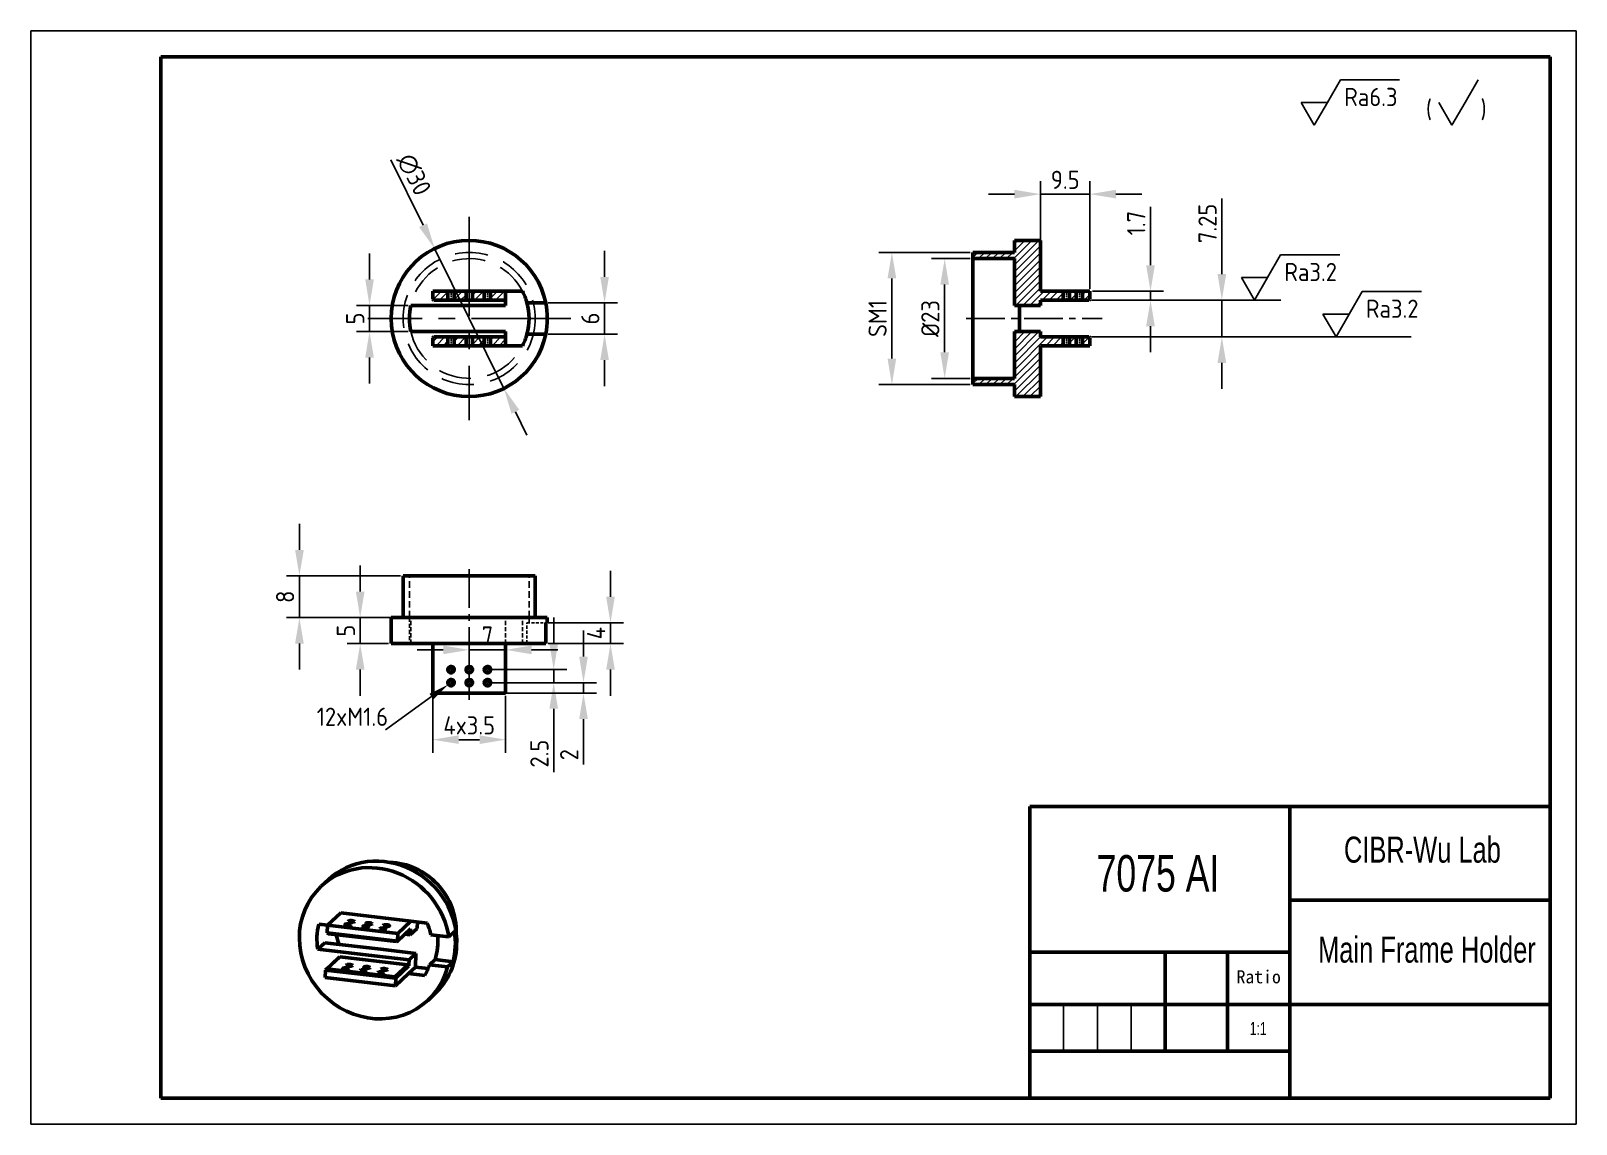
# Model space of a CAD drawing. Header units: millimetres. Extents: x 8122 to 8419, y 89 to 299.
import ezdxf
from ezdxf import colors
from ezdxf.entities.mleader import LeaderData, LeaderLine
from ezdxf.math import Vec2, Vec3

# ---------------------------------------------------------------- set-up
doc = ezdxf.new("R2010")
doc.units = ezdxf.units.MM
doc.linetypes.add('CENTER2', pattern=[28.575, 19.05, -3.175, 3.175, -3.175])
doc.linetypes.add('DASHED2', pattern=[9.525, 6.35, -3.175])
doc.layers.get('Defpoints').update_dxf_attribs({"linetype": 'CONTINUOUS'})
for name, color, linetype in [('中心线', 3, 'CENTER2'), ('尺寸', 4, 'CONTINUOUS'), ('文字', 3, 'CONTINUOUS'), ('细实线', 3, 'CONTINUOUS'), ('虚线', 4, 'DASHED2')]:
    doc.layers.add(name, color=color, linetype=linetype)
doc.layers.add('粗实线', color=2, linetype='CONTINUOUS', lineweight=50)
doc.styles.add('isocp3.5', font='isocp.shx', dxfattribs={"height": 3.5})
doc.styles.get("Standard").update_dxf_attribs({"font": '', "height": 2.5})
doc.styles.add('数字', font='gdt.shx', dxfattribs={"width": 0.7, "height": 3.5})
doc.styles.get('Standard').set_extended_font_data('SimSun')
doc.dimstyles.new('形位公差', dxfattribs={"dimtxt": 3.5, "dimasz": 5, "dimexe": 2.5, "dimexo": 0.5, "dimgap": 1, "dimtad": 1, "dimdsep": 46, "dimlunit": 6, "dimtxsty": 'isocp3.5', "dimcen": 2, "dimadec": 0, "dimazin": 0, "dimtfac": 1, "dimtmove": 0, "dimatfit": 3, "dimfxl": 1, "dimtolj": 1, "dimtzin": 0, "dimarcsym": 0})
pattern_1 = [(45, (1.5485, -140.2788), (-0.67351921, 0.67351921), [])]

msp = doc.modelspace()

# ---------------------------------------------------------------- texts
at = {"layer": '尺寸', "ltscale": 0.5, "char_height": 3.5, "attachment_point": 1, "style": 'isocp3.5'}
for s, width, insert in [('Ra6.3', 13.90295, (8374.202, 287.786)), ('\\pi-10.5,l14,t14;(^I)', 19.89372, (8386.393, 285.411)), ('Ra3.2', 13.90295, (8362.692, 254.157)), ('Ra3.2', 13.90295, (8378.37, 247.107)), ('12xM1.6', 13.90295, (8176.704, 168.722))]:
    msp.add_mtext_dynamic_manual_height_columns(s, width=width, gutter_width=25, heights=[0], dxfattribs=dict(at, insert=insert))
at = {"layer": '文字', "attachment_point": 1, "style": '数字'}
for s, insert, char_height, width in [('{\\fArial|b0|i0|c0|p34;CIBR-Wu Lab}', (8374.145, 143.945), 5, 31.38986), ('{\\fArial|b0|i0|c0|p34;7075 AI}', (8326.597, 140.395), 7, 27.05636), ('{\\fArial|b0|i0|c0|p34;Main Frame Holder}', (8369.177, 124.74), 5, 44.21603), ('1:1 ', (8356.031, 108.328), 2.5, 15.58711)]:
    msp.add_mtext(s, dxfattribs=dict(at, insert=insert, char_height=char_height, width=width))
at = {"layer": '文字', "insert": (8353.505, 118.263), "char_height": 2.5, "width": 9.1843, "attachment_point": 1}
msp.add_mtext('Ratio', dxfattribs=at)

# ---------------------------------------------------------------- blocks, each defined once
blk = doc.blocks.new('*D41')
at = {"layer": 'Defpoints', "color": 0, "ltscale": 0.5, "transparency": 16777216}
for p in [(8325.11, 247), (8325.11, 239.95), (8350.67, 239.95)]:
    blk.add_point(p, dxfattribs=at)
at = {"layer": '尺寸', "color": 0, "lineweight": -2, "ltscale": 0.5, "transparency": 16777216}
for p, q in [((8350.67, 252), (8350.67, 266.5)), ((8325.61, 247), (8353.17, 247)), ((8350.67, 239.95), (8350.67, 247)), ((8325.61, 239.95), (8353.17, 239.95)), ((8350.67, 234.95), (8350.67, 229.95))]:
    blk.add_line(p, q, dxfattribs=at)
at = {"layer": '尺寸', "color": 0, "ltscale": 0.5, "transparency": 16777216}
for points in [[(8349.84, 252), (8351.51, 252), (8350.67, 247)], [(8349.84, 234.95), (8351.51, 234.95), (8350.67, 239.95)]]:
    blk.add_solid(points, dxfattribs=at)
at = {"layer": '尺寸', "color": 0, "ltscale": 0.5, "transparency": 16777216, "insert": (8347.92, 261.75), "char_height": 3.5, "attachment_point": 5, "rotation": 90, "style": 'isocp3.5'}
blk.add_mtext('\\A1;7.25', dxfattribs=at)
blk = doc.blocks.new('*D42')
at = {"layer": 'Defpoints', "color": 0, "ltscale": 0.5, "transparency": 16777216}
for p in [(8325.11, 247), (8325.31, 248.7), (8336.96, 248.7)]:
    blk.add_point(p, dxfattribs=at)
at = {"layer": '尺寸', "color": 0, "lineweight": -2, "ltscale": 0.5, "transparency": 16777216}
for p, q in [((8336.96, 253.7), (8336.96, 264.9)), ((8325.61, 247), (8339.46, 247)), ((8325.81, 248.7), (8339.46, 248.7)), ((8336.96, 247), (8336.96, 248.7)), ((8336.96, 242), (8336.96, 237))]:
    blk.add_line(p, q, dxfattribs=at)
at = {"layer": '尺寸', "color": 0, "ltscale": 0.5, "transparency": 16777216}
for points in [[(8336.12, 253.7), (8337.79, 253.7), (8336.96, 248.7)], [(8336.12, 242), (8337.79, 242), (8336.96, 247)]]:
    blk.add_solid(points, dxfattribs=at)
at = {"layer": '尺寸', "color": 0, "ltscale": 0.5, "transparency": 16777216, "insert": (8334.21, 261.8), "char_height": 3.5, "attachment_point": 5, "rotation": 90, "style": 'isocp3.5'}
blk.add_mtext('\\A1;1.7', dxfattribs=at)
blk = doc.blocks.new('*D43')
at = {"layer": 'Defpoints', "color": 0, "ltscale": 0.5, "transparency": 16777216}
for p in [(8199.36, 256.92), (8212.67, 230.04)]:
    blk.add_point(p, dxfattribs=at)
at = {"layer": '尺寸', "color": 0, "lineweight": -2, "ltscale": 0.5, "transparency": 16777216}
for p, q in [((8190.93, 273.95), (8197.14, 261.4)), ((8212.67, 230.04), (8199.36, 256.92)), ((8214.88, 225.55), (8217.1, 221.07))]:
    blk.add_line(p, q, dxfattribs=at)
at = {"layer": '尺寸', "color": 0, "ltscale": 0.5, "transparency": 16777216}
for points in [[(8197.89, 261.77), (8196.39, 261.03), (8199.36, 256.92)], [(8215.63, 225.92), (8214.14, 225.18), (8212.67, 230.04)]]:
    blk.add_solid(points, dxfattribs=at)
at = {"layer": '尺寸', "color": 0, "ltscale": 0.5, "transparency": 16777216, "insert": (8195.39, 271.14), "char_height": 3.5, "attachment_point": 5, "rotation": 296.3333, "style": 'isocp3.5'}
blk.add_mtext('\\A1;∅30', dxfattribs=at)
blk = doc.blocks.new('*D44')
at = {"layer": 'Defpoints', "color": 0, "ltscale": 0.5, "transparency": 16777216}
for p in [(8302.81, 256.18), (8287.25, 230.78), (8302.81, 230.78)]:
    blk.add_point(p, dxfattribs=at)
at = {"layer": '尺寸', "color": 0, "lineweight": -2, "ltscale": 0.5, "transparency": 16777216}
for p, q in [((8302.31, 256.18), (8284.75, 256.18)), ((8287.25, 251.18), (8287.25, 235.78)), ((8302.31, 230.78), (8284.75, 230.78))]:
    blk.add_line(p, q, dxfattribs=at)
at = {"layer": '尺寸', "color": 0, "ltscale": 0.5, "transparency": 16777216}
for points in [[(8286.41, 251.18), (8288.08, 251.18), (8287.25, 256.18)], [(8286.41, 235.78), (8288.08, 235.78), (8287.25, 230.78)]]:
    blk.add_solid(points, dxfattribs=at)
at = {"layer": '尺寸', "color": 0, "ltscale": 0.5, "transparency": 16777216, "insert": (8284.5, 243.48), "char_height": 3.5, "attachment_point": 5, "rotation": 90, "style": 'isocp3.5'}
blk.add_mtext('\\A1;SM1', dxfattribs=at)
blk = doc.blocks.new('*D45')
at = {"layer": 'Defpoints', "color": 0, "ltscale": 0.5, "transparency": 16777216}
for p in [(8315.81, 267.37), (8315.81, 248.7), (8325.31, 248.7)]:
    blk.add_point(p, dxfattribs=at)
at = {"layer": '尺寸', "color": 0, "lineweight": -2, "ltscale": 0.5, "transparency": 16777216}
for p, q in [((8310.81, 267.37), (8305.81, 267.37)), ((8315.81, 249.2), (8315.81, 269.87)), ((8325.31, 267.37), (8315.81, 267.37)), ((8325.31, 249.2), (8325.31, 269.87)), ((8330.31, 267.37), (8335.31, 267.37))]:
    blk.add_line(p, q, dxfattribs=at)
at = {"layer": '尺寸', "color": 0, "ltscale": 0.5, "transparency": 16777216}
for points in [[(8310.81, 268.2), (8310.81, 266.54), (8315.81, 267.37)], [(8330.31, 268.2), (8330.31, 266.54), (8325.31, 267.37)]]:
    blk.add_solid(points, dxfattribs=at)
at = {"layer": '尺寸', "color": 0, "ltscale": 0.5, "transparency": 16777216, "insert": (8320.56, 270.12), "char_height": 3.5, "attachment_point": 5, "style": 'isocp3.5'}
blk.add_mtext('\\A1;9.5', dxfattribs=at)
blk = doc.blocks.new('*D46')
at = {"layer": 'Defpoints', "color": 0, "ltscale": 0.5, "transparency": 16777216}
for p in [(8302.81, 254.98), (8297.39, 231.98), (8302.81, 231.98)]:
    blk.add_point(p, dxfattribs=at)
at = {"layer": '尺寸', "color": 0, "lineweight": -2, "ltscale": 0.5, "transparency": 16777216}
for p, q in [((8302.31, 254.98), (8294.89, 254.98)), ((8297.39, 249.98), (8297.39, 236.98)), ((8302.31, 231.98), (8294.89, 231.98))]:
    blk.add_line(p, q, dxfattribs=at)
at = {"layer": '尺寸', "color": 0, "ltscale": 0.5, "transparency": 16777216}
for points in [[(8296.56, 249.98), (8298.23, 249.98), (8297.39, 254.98)], [(8296.56, 236.98), (8298.23, 236.98), (8297.39, 231.98)]]:
    blk.add_solid(points, dxfattribs=at)
at = {"layer": '尺寸', "color": 0, "ltscale": 0.5, "transparency": 16777216, "insert": (8294.64, 243.48), "char_height": 3.5, "attachment_point": 5, "rotation": 90, "style": 'isocp3.5'}
blk.add_mtext('\\A1;%%C23', dxfattribs=at)
blk = doc.blocks.new('*D47')
at = {"layer": 'Defpoints', "color": 0, "ltscale": 0.5, "transparency": 16777216}
for p in [(8173.37, 194.02), (8193.31, 194.02), (8193.31, 186.02)]:
    blk.add_point(p, dxfattribs=at)
at = {"layer": '尺寸', "color": 0, "lineweight": -2, "ltscale": 0.5, "transparency": 16777216}
for p, q in [((8173.37, 199.02), (8173.37, 204.02)), ((8192.81, 194.02), (8170.87, 194.02)), ((8173.37, 186.02), (8173.37, 194.02)), ((8192.81, 186.02), (8170.87, 186.02)), ((8173.37, 181.02), (8173.37, 176.02))]:
    blk.add_line(p, q, dxfattribs=at)
at = {"layer": '尺寸', "color": 0, "ltscale": 0.5, "transparency": 16777216}
for points in [[(8172.54, 199.02), (8174.21, 199.02), (8173.37, 194.02)], [(8172.54, 181.02), (8174.21, 181.02), (8173.37, 186.02)]]:
    blk.add_solid(points, dxfattribs=at)
at = {"layer": '尺寸', "color": 0, "ltscale": 0.5, "transparency": 16777216, "insert": (8170.62, 190.02), "char_height": 3.5, "attachment_point": 5, "rotation": 90, "style": 'isocp3.5'}
blk.add_mtext('\\A1;8', dxfattribs=at)
blk = doc.blocks.new('*D48')
at = {"layer": 'Defpoints', "color": 0, "ltscale": 0.5, "transparency": 16777216}
for p in [(8191.01, 186.02), (8185.05, 181.02), (8191.01, 181.02)]:
    blk.add_point(p, dxfattribs=at)
at = {"layer": '尺寸', "color": 0, "lineweight": -2, "ltscale": 0.5, "transparency": 16777216}
for p, q in [((8185.05, 191.02), (8185.05, 196.02)), ((8190.51, 186.02), (8182.55, 186.02)), ((8185.05, 186.02), (8185.05, 181.02)), ((8190.51, 181.02), (8182.55, 181.02)), ((8185.05, 176.02), (8185.05, 171.02))]:
    blk.add_line(p, q, dxfattribs=at)
at = {"layer": '尺寸', "color": 0, "ltscale": 0.5, "transparency": 16777216}
for points in [[(8184.22, 191.02), (8185.89, 191.02), (8185.05, 186.02)], [(8184.22, 176.02), (8185.89, 176.02), (8185.05, 181.02)]]:
    blk.add_solid(points, dxfattribs=at)
at = {"layer": '尺寸', "color": 0, "ltscale": 0.5, "transparency": 16777216, "insert": (8182.3, 183.52), "char_height": 3.5, "attachment_point": 5, "rotation": 90, "style": 'isocp3.5'}
blk.add_mtext('\\A1;5', dxfattribs=at)
blk = doc.blocks.new('*D49')
at = {"layer": 'Defpoints', "color": 0, "ltscale": 0.5, "transparency": 16777216}
for p in [(8220.71, 185.02), (8220.71, 181.02), (8233.16, 181.02)]:
    blk.add_point(p, dxfattribs=at)
at = {"layer": '尺寸', "color": 0, "lineweight": -2, "ltscale": 0.5, "transparency": 16777216}
for p, q in [((8233.16, 190.02), (8233.16, 195.02)), ((8221.21, 185.02), (8235.66, 185.02)), ((8233.16, 185.02), (8233.16, 181.02)), ((8221.21, 181.02), (8235.66, 181.02)), ((8233.16, 176.02), (8233.16, 171.02))]:
    blk.add_line(p, q, dxfattribs=at)
at = {"layer": '尺寸', "color": 0, "ltscale": 0.5, "transparency": 16777216}
for points in [[(8232.33, 190.02), (8234, 190.02), (8233.16, 185.02)], [(8232.33, 176.02), (8234, 176.02), (8233.16, 181.02)]]:
    blk.add_solid(points, dxfattribs=at)
at = {"layer": '尺寸', "color": 0, "ltscale": 0.5, "transparency": 16777216, "insert": (8230.41, 183.02), "char_height": 3.5, "attachment_point": 5, "rotation": 90, "style": 'isocp3.5'}
blk.add_mtext('\\A1;4', dxfattribs=at)
blk = doc.blocks.new('*D50')
at = {"layer": 'Defpoints', "color": 0, "ltscale": 0.5, "transparency": 16777216}
for p in [(8199.01, 171.52), (8213.01, 171.52), (8213.01, 162.57)]:
    blk.add_point(p, dxfattribs=at)
at = {"layer": '尺寸', "color": 0, "lineweight": -2, "ltscale": 0.5, "transparency": 16777216}
for p, q in [((8199.01, 171.02), (8199.01, 160.07)), ((8213.01, 171.02), (8213.01, 160.07)), ((8204.01, 162.57), (8208.01, 162.57))]:
    blk.add_line(p, q, dxfattribs=at)
at = {"layer": '尺寸', "color": 0, "ltscale": 0.5, "transparency": 16777216}
for points in [[(8204.01, 163.41), (8204.01, 161.74), (8199.01, 162.57)], [(8208.01, 163.41), (8208.01, 161.74), (8213.01, 162.57)]]:
    blk.add_solid(points, dxfattribs=at)
at = {"layer": '尺寸', "color": 0, "ltscale": 0.5, "transparency": 16777216, "insert": (8206.01, 165.32), "char_height": 3.5, "attachment_point": 5, "style": 'isocp3.5'}
blk.add_mtext('\\A1;4x3.5', dxfattribs=at)
blk = doc.blocks.new('*D51')
at = {"layer": 'Defpoints', "color": 0, "ltscale": 0.5, "transparency": 16777216}
for p in [(8206.01, 181.02), (8213.01, 181.02), (8213.01, 179.82)]:
    blk.add_point(p, dxfattribs=at)
at = {"layer": '尺寸', "color": 0, "lineweight": -2, "ltscale": 0.5, "transparency": 16777216}
for p, q in [((8201.01, 179.82), (8196.01, 179.82)), ((8206.01, 180.52), (8206.01, 177.32)), ((8206.01, 179.82), (8213.01, 179.82)), ((8213.01, 180.52), (8213.01, 177.32)), ((8218.01, 179.82), (8223.01, 179.82))]:
    blk.add_line(p, q, dxfattribs=at)
at = {"layer": '尺寸', "color": 0, "ltscale": 0.5, "transparency": 16777216}
for points in [[(8201.01, 180.66), (8201.01, 178.99), (8206.01, 179.82)], [(8218.01, 180.66), (8218.01, 178.99), (8213.01, 179.82)]]:
    blk.add_solid(points, dxfattribs=at)
at = {"layer": '尺寸', "color": 0, "ltscale": 0.5, "transparency": 16777216, "insert": (8209.51, 182.57), "char_height": 3.5, "attachment_point": 5, "style": 'isocp3.5'}
blk.add_mtext('\\A1;7', dxfattribs=at)
blk = doc.blocks.new('*D52')
at = {"layer": 'Defpoints', "color": 0, "ltscale": 0.5, "transparency": 16777216}
for p in [(8209.51, 173.52), (8209.51, 171.52), (8227.97, 171.52)]:
    blk.add_point(p, dxfattribs=at)
at = {"layer": '尺寸', "color": 0, "lineweight": -2, "ltscale": 0.5, "transparency": 16777216}
for p, q in [((8227.97, 178.52), (8227.97, 183.52)), ((8210.01, 173.52), (8230.47, 173.52)), ((8227.97, 173.52), (8227.97, 171.52)), ((8210.01, 171.52), (8230.47, 171.52)), ((8227.97, 166.52), (8227.97, 157.82))]:
    blk.add_line(p, q, dxfattribs=at)
at = {"layer": '尺寸', "color": 0, "ltscale": 0.5, "transparency": 16777216}
for points in [[(8227.14, 178.52), (8228.81, 178.52), (8227.97, 173.52)], [(8227.14, 166.52), (8228.81, 166.52), (8227.97, 171.52)]]:
    blk.add_solid(points, dxfattribs=at)
at = {"layer": '尺寸', "color": 0, "ltscale": 0.5, "transparency": 16777216, "insert": (8225.22, 159.67), "char_height": 3.5, "attachment_point": 5, "rotation": 90, "style": 'isocp3.5'}
blk.add_mtext('\\A1;2', dxfattribs=at)
blk = doc.blocks.new('*D53')
at = {"layer": 'Defpoints', "color": 0, "ltscale": 0.5, "transparency": 16777216}
for p in [(8209.51, 176.02), (8209.51, 173.52), (8222.25, 173.52)]:
    blk.add_point(p, dxfattribs=at)
at = {"layer": '尺寸', "color": 0, "lineweight": -2, "ltscale": 0.5, "transparency": 16777216}
for p, q in [((8222.25, 181.02), (8222.25, 186.02)), ((8210.01, 176.02), (8224.75, 176.02)), ((8222.25, 176.02), (8222.25, 173.52)), ((8210.01, 173.52), (8224.75, 173.52)), ((8222.25, 168.52), (8222.25, 156.32))]:
    blk.add_line(p, q, dxfattribs=at)
at = {"layer": '尺寸', "color": 0, "ltscale": 0.5, "transparency": 16777216}
for points in [[(8221.42, 181.02), (8223.08, 181.02), (8222.25, 176.02)], [(8221.42, 168.52), (8223.08, 168.52), (8222.25, 173.52)]]:
    blk.add_solid(points, dxfattribs=at)
at = {"layer": '尺寸', "color": 0, "ltscale": 0.5, "transparency": 16777216, "insert": (8219.5, 159.89), "char_height": 3.5, "attachment_point": 5, "rotation": 90, "style": 'isocp3.5'}
blk.add_mtext('\\A1;2.5', dxfattribs=at)
blk = doc.blocks.new('*D55')
at = {"layer": 'Defpoints', "color": 0, "ltscale": 0.5, "transparency": 16777216}
for p in [(8194.79, 245.98), (8186.85, 240.98), (8194.79, 240.98)]:
    blk.add_point(p, dxfattribs=at)
at = {"layer": '尺寸', "color": 0, "lineweight": -2, "ltscale": 0.5, "transparency": 16777216}
for p, q in [((8186.85, 250.98), (8186.85, 255.98)), ((8194.29, 245.98), (8184.35, 245.98)), ((8186.85, 245.98), (8186.85, 240.98)), ((8194.29, 240.98), (8184.35, 240.98)), ((8186.85, 235.98), (8186.85, 230.98))]:
    blk.add_line(p, q, dxfattribs=at)
at = {"layer": '尺寸', "color": 0, "ltscale": 0.5, "transparency": 16777216}
for points in [[(8186.02, 250.98), (8187.68, 250.98), (8186.85, 245.98)], [(8186.02, 235.98), (8187.68, 235.98), (8186.85, 240.98)]]:
    blk.add_solid(points, dxfattribs=at)
at = {"layer": '尺寸', "color": 0, "ltscale": 0.5, "transparency": 16777216, "insert": (8184.1, 243.48), "char_height": 3.5, "attachment_point": 5, "rotation": 90, "style": 'isocp3.5'}
blk.add_mtext('\\A1;5', dxfattribs=at)
blk = doc.blocks.new('*D56')
at = {"layer": 'Defpoints', "color": 0, "ltscale": 0.5, "transparency": 16777216}
for p in [(8220.71, 246.48), (8220.71, 240.48), (8232.03, 240.48)]:
    blk.add_point(p, dxfattribs=at)
at = {"layer": '尺寸', "color": 0, "lineweight": -2, "ltscale": 0.5, "transparency": 16777216}
for p, q in [((8232.03, 251.48), (8232.03, 256.48)), ((8221.21, 246.48), (8234.53, 246.48)), ((8232.03, 246.48), (8232.03, 240.48)), ((8221.21, 240.48), (8234.53, 240.48)), ((8232.03, 235.48), (8232.03, 230.48))]:
    blk.add_line(p, q, dxfattribs=at)
at = {"layer": '尺寸', "color": 0, "ltscale": 0.5, "transparency": 16777216}
for points in [[(8231.2, 251.48), (8232.86, 251.48), (8232.03, 246.48)], [(8231.2, 235.48), (8232.86, 235.48), (8232.03, 240.48)]]:
    blk.add_solid(points, dxfattribs=at)
at = {"layer": '尺寸', "color": 0, "ltscale": 0.5, "transparency": 16777216, "insert": (8229.28, 243.48), "char_height": 3.5, "attachment_point": 5, "rotation": 90, "style": 'isocp3.5'}
blk.add_mtext('\\A1;6', dxfattribs=at)

# ---------------------------------------------------------------- dimensions: what is measured, and where the dimension line sits
at = {"layer": '尺寸', "ltscale": 0.5}
dim = msp.add_diameter_dim_2p(p1=(8212.665, 230.035), p2=(8199.358, 256.922), dimstyle='形位公差', dxfattribs=at)
dim.commit()
dim.dimension.update_dxf_attribs({"geometry": '*D43', "text_midpoint": (8195.39, 271.138)})
for base, p1, p2, picture, middle in [((8315.806, 267.37), (8325.306, 248.704), (8315.806, 248.704), '*D45', (8320.556, 270.12)), ((8213.011, 179.823), (8206.011, 181.024), (8213.011, 181.024), '*D51', (8209.511, 182.573))]:
    dim = msp.add_linear_dim(base=base, p1=p1, p2=p2, dimstyle='形位公差', dxfattribs=at)
    dim.commit()
    dim.dimension.update_dxf_attribs({"geometry": picture, "text_midpoint": middle})
dim = msp.add_linear_dim(base=(8350.672, 239.954), p1=(8325.106, 247.004), p2=(8325.106, 239.954), angle=90, text='7.25', dimstyle='形位公差', dxfattribs=at)
dim.commit()
dim.dimension.update_dxf_attribs({"geometry": '*D41', "text_midpoint": (8350.672, 261.751), "dimtype": 160})
for base, p1, p2, picture, middle in [((8336.958, 248.704), (8325.106, 247.004), (8325.306, 248.704), '*D42', (8334.208, 261.804)), ((8186.851, 240.979), (8194.786, 245.979), (8194.786, 240.979), '*D55', (8184.101, 243.479)), ((8173.375, 194.024), (8193.311, 186.024), (8193.311, 194.024), '*D47', (8170.625, 190.024)), ((8185.052, 181.024), (8191.011, 186.024), (8191.011, 181.024), '*D48', (8182.302, 183.524)), ((8233.164, 181.024), (8220.708, 185.024), (8220.708, 181.024), '*D49', (8230.414, 183.024)), ((8227.974, 171.524), (8209.511, 173.524), (8209.511, 171.524), '*D52', (8225.224, 159.674))]:
    dim = msp.add_linear_dim(base=base, p1=p1, p2=p2, angle=90, dimstyle='形位公差', dxfattribs=at)
    dim.commit()
    dim.dimension.update_dxf_attribs({"geometry": picture, "text_midpoint": middle})
for base, p1, p2, picture, middle in [((8232.031, 240.479), (8220.708, 246.479), (8220.708, 240.479), '*D56', (8232.031, 243.479)), ((8222.25, 173.524), (8209.511, 176.024), (8209.511, 173.524), '*D53', (8222.25, 159.889))]:
    dim = msp.add_linear_dim(base=base, p1=p1, p2=p2, angle=90, dimstyle='形位公差', dxfattribs=at)
    dim.commit()
    dim.dimension.update_dxf_attribs({"geometry": picture, "text_midpoint": middle, "dimtype": 160})
for base, p1, p2, text, picture, middle in [((8287.248, 230.779), (8302.806, 256.179), (8302.806, 230.779), 'SM1', '*D44', (8284.498, 243.479)), ((8297.393, 231.979), (8302.806, 254.979), (8302.806, 231.979), '%%C<>', '*D46', (8294.642, 243.479))]:
    dim = msp.add_linear_dim(base=base, p1=p1, p2=p2, angle=90, text=text, dimstyle='形位公差', dxfattribs=at)
    dim.commit()
    dim.dimension.update_dxf_attribs({"geometry": picture, "text_midpoint": middle})
dim = msp.add_linear_dim(base=(8213.011, 162.574), p1=(8199.011, 171.524), p2=(8213.011, 171.524), text='4x3.5', dimstyle='形位公差', dxfattribs=at)
dim.commit()
dim.dimension.update_dxf_attribs({"geometry": '*D50', "text_midpoint": (8206.011, 165.324)})

# ---------------------------------------------------------------- hatches: boundary and pattern name
at = {"layer": '细实线', "ltscale": 0.5}
h = msp.add_hatch(dxfattribs=at)
h.set_pattern_fill('ANSI31', color=256, scale=0.3)
h.set_pattern_definition(pattern_1)
h.paths.add_polyline_path([(8315.806, 258.479), (8310.806, 258.479), (8310.806, 256.179), (8302.806, 256.179), (8302.806, 254.979), (8310.806, 254.979), (8310.806, 245.979), (8315.806, 245.979), (8315.806, 247.004), (8320.006, 247.004), (8320.006, 248.704), (8315.806, 248.704)])
h.paths.add_polyline_path([(8320.196, 248.704), (8320.006, 248.704), (8320.006, 247.004), (8320.196, 247.004)])
h.paths.add_polyline_path([(8321.606, 248.704), (8321.417, 248.704), (8321.417, 247.004), (8321.606, 247.004)])
h.paths.add_polyline_path([(8322.506, 248.704), (8321.606, 248.704), (8321.606, 247.004), (8322.506, 247.004)])
h.paths.add_polyline_path([(8322.696, 248.704), (8322.506, 248.704), (8322.506, 247.004), (8322.696, 247.004)])
h.paths.add_polyline_path([(8324.106, 248.704), (8323.917, 248.704), (8323.917, 247.004), (8324.106, 247.004)])
h.paths.add_polyline_path([(8325.306, 248.704), (8324.106, 248.704), (8324.106, 247.004), (8325.106, 247.004), (8325.306, 247.204)])
h.paths.add_polyline_path([(8320.006, 239.954), (8315.806, 239.954), (8315.806, 240.979), (8310.806, 240.979), (8310.806, 231.979), (8302.806, 231.979), (8302.806, 230.779), (8310.806, 230.779), (8310.806, 228.479), (8315.806, 228.479), (8315.806, 238.254), (8320.006, 238.254)])
h.paths.add_polyline_path([(8320.196, 239.954), (8320.006, 239.954), (8320.006, 238.254), (8320.196, 238.254)])
h.paths.add_polyline_path([(8321.606, 239.954), (8321.417, 239.954), (8321.417, 238.254), (8321.606, 238.254)])
h.paths.add_polyline_path([(8322.506, 239.954), (8321.606, 239.954), (8321.606, 238.254), (8322.506, 238.254)])
h.paths.add_polyline_path([(8322.696, 239.954), (8322.506, 239.954), (8322.506, 238.254), (8322.696, 238.254)])
h.paths.add_polyline_path([(8324.106, 239.954), (8323.917, 239.954), (8323.917, 238.254), (8324.106, 238.254)])
h.paths.add_polyline_path([(8325.306, 239.754), (8325.106, 239.954), (8324.106, 239.954), (8324.106, 238.254), (8325.306, 238.254)])
h = msp.add_hatch(dxfattribs=at)
h.set_pattern_fill('ANSI31', color=256, scale=0.3)
h.set_pattern_definition(pattern_1)
h.paths.add_polyline_path([(8201.711, 248.704), (8199.011, 248.704), (8199.011, 247.204), (8199.211, 247.004), (8201.711, 247.004)])
h.paths.add_polyline_path([(8201.901, 248.704), (8201.711, 248.704), (8201.711, 247.004), (8201.901, 247.004)])
h.paths.add_polyline_path([(8203.311, 248.704), (8203.122, 248.704), (8203.122, 247.004), (8203.311, 247.004)])
h.paths.add_polyline_path([(8205.211, 248.704), (8203.311, 248.704), (8203.311, 247.004), (8205.211, 247.004)])
h.paths.add_polyline_path([(8205.401, 248.704), (8205.211, 248.704), (8205.211, 247.004), (8205.401, 247.004)])
h.paths.add_polyline_path([(8206.811, 248.704), (8206.622, 248.704), (8206.622, 247.004), (8206.811, 247.004)])
h.paths.add_polyline_path([(8208.711, 248.704), (8206.811, 248.704), (8206.811, 247.004), (8208.711, 247.004)])
h.paths.add_polyline_path([(8208.901, 248.704), (8208.711, 248.704), (8208.711, 247.004), (8208.901, 247.004)])
h.paths.add_polyline_path([(8213.011, 248.704), (8210.311, 248.704), (8210.311, 247.004), (8212.811, 247.004), (8213.011, 247.204)])
h.paths.add_polyline_path([(8210.311, 248.704), (8210.122, 248.704), (8210.122, 247.004), (8210.311, 247.004)])
h.paths.add_polyline_path([(8201.711, 239.954), (8199.211, 239.954), (8199.011, 239.754), (8199.011, 238.254), (8201.711, 238.254)])
h.paths.add_polyline_path([(8201.901, 239.954), (8201.711, 239.954), (8201.711, 238.254), (8201.901, 238.254)])
h.paths.add_polyline_path([(8203.311, 239.954), (8203.122, 239.954), (8203.122, 238.254), (8203.311, 238.254)])
h.paths.add_polyline_path([(8205.211, 239.954), (8203.311, 239.954), (8203.311, 238.254), (8205.211, 238.254)])
h.paths.add_polyline_path([(8205.401, 239.954), (8205.211, 239.954), (8205.211, 238.254), (8205.401, 238.254)])
h.paths.add_polyline_path([(8208.711, 239.954), (8206.811, 239.954), (8206.811, 238.254), (8208.711, 238.254)])
h.paths.add_polyline_path([(8206.811, 239.954), (8206.622, 239.954), (8206.622, 238.254), (8206.811, 238.254)])
h.paths.add_polyline_path([(8208.901, 239.954), (8208.711, 239.954), (8208.711, 238.254), (8208.901, 238.254)])
h.paths.add_polyline_path([(8213.011, 239.754), (8212.811, 239.954), (8210.311, 239.954), (8210.311, 238.254), (8213.011, 238.254)])
h.paths.add_polyline_path([(8210.311, 239.954), (8210.122, 239.954), (8210.122, 238.254), (8210.311, 238.254)])

# ---------------------------------------------------------------- linework, layer by layer
at = {"layer": '中心线'}
for p, q in [((8206.011, 262.979), (8206.011, 223.979)), ((8225.511, 243.479), (8186.511, 243.479))]:
    msp.add_line(p, q, dxfattribs=at)
at = {"layer": '中心线', "ltscale": 0.051015}
for p, q in [((8202.511, 248.874), (8202.511, 246.833)), ((8206.011, 248.874), (8206.011, 246.833)), ((8209.511, 248.874), (8209.511, 246.833)), ((8320.806, 248.874), (8320.806, 246.833)), ((8323.306, 248.874), (8323.306, 246.833)), ((8202.511, 240.124), (8202.511, 238.083)), ((8206.011, 240.124), (8206.011, 238.083)), ((8209.511, 240.124), (8209.511, 238.083)), ((8320.806, 240.124), (8320.806, 238.083)), ((8323.306, 240.124), (8323.306, 238.083))]:
    msp.add_line(p, q, dxfattribs=at)
at = {"layer": '中心线', "ltscale": 0.390015}
msp.add_line((8301.506, 243.479), (8327.677, 243.479), dxfattribs=at)
at = {"layer": '中心线', "ltscale": 0.39}
msp.add_line((8206.011, 195.324), (8206.011, 170.197), dxfattribs=at)
at = {"layer": '中心线', "ltscale": 0.039682}
for p, q in [((8203.305, 176.024), (8201.718, 176.024)), ((8206.805, 176.024), (8205.218, 176.024)), ((8210.305, 176.024), (8208.718, 176.024)), ((8203.305, 173.524), (8201.718, 173.524)), ((8206.805, 173.524), (8205.218, 173.524)), ((8210.305, 173.524), (8208.718, 173.524))]:
    msp.add_line(p, q, dxfattribs=at)
at = {"layer": '中心线', "ltscale": 0.039683}
for p, q in [((8202.511, 176.818), (8202.511, 175.23)), ((8206.011, 176.818), (8206.011, 175.23)), ((8209.511, 176.818), (8209.511, 175.23)), ((8202.511, 174.318), (8202.511, 172.73)), ((8206.011, 174.318), (8206.011, 172.73)), ((8209.511, 174.318), (8209.511, 172.73))]:
    msp.add_line(p, q, dxfattribs=at)
at = {"layer": '尺寸', "ltscale": 0.5}
for p, q in [((8370.961, 284.988), (8373.476, 289.343)), ((8373.476, 289.343), (8384.849, 289.337)), ((8397.417, 285.002), (8399.932, 289.357)), ((8365.932, 284.988), (8368.447, 280.632)), ((8370.961, 284.988), (8365.932, 284.988)), ((8368.447, 280.632), (8370.961, 284.988)), ((8392.388, 285.002), (8394.903, 280.646)), ((8394.903, 280.646), (8397.417, 285.002)), ((8359.451, 251.359), (8361.966, 255.715)), ((8361.966, 255.715), (8373.339, 255.709)), ((8354.422, 251.359), (8356.937, 247.004)), ((8359.451, 251.359), (8354.422, 251.359)), ((8356.937, 247.004), (8359.451, 251.359)), ((8353.172, 247.004), (8361.997, 247.004)), ((8375.13, 244.309), (8377.644, 248.665)), ((8377.644, 248.665), (8389.017, 248.659)), ((8370.1, 244.309), (8372.615, 239.954)), ((8375.13, 244.309), (8370.1, 244.309)), ((8372.615, 239.954), (8375.13, 244.309)), ((8353.172, 239.954), (8387.029, 239.954))]:
    msp.add_line(p, q, dxfattribs=at)
at = {"layer": '粗实线'}
for p, q in [((8146.761, 293.724), (8413.761, 293.724)), ((8146.761, 93.724), (8146.761, 293.724)), ((8413.761, 293.724), (8413.761, 93.724)), ((8218.711, 194.024), (8193.311, 194.024)), ((8221.011, 186.024), (8191.011, 186.024)), ((8216.256, 186.024), (8194.786, 186.024)), ((8220.708, 181.024), (8191.011, 181.024)), ((8313.761, 149.724), (8313.761, 93.724)), ((8363.761, 149.724), (8363.761, 93.724)), ((8413.761, 149.724), (8413.761, 93.724)), ((8363.761, 131.724), (8413.761, 131.724)), ((8339.761, 121.724), (8339.761, 102.724)), ((8351.761, 121.724), (8351.761, 102.724)), ((8313.761, 111.724), (8413.761, 111.724)), ((8313.761, 102.724), (8363.761, 102.724)), ((8413.761, 93.724), (8146.761, 93.724))]:
    msp.add_line(p, q, dxfattribs=at)
at = {"layer": '粗实线', "ltscale": 0.125}
for p, q in [((8315.806, 258.479), (8310.806, 258.479)), ((8315.806, 245.979), (8310.806, 245.979)), ((8311.806, 240.979), (8311.806, 245.979)), ((8310.806, 240.979), (8315.806, 240.979)), ((8315.806, 228.479), (8310.806, 228.479)), ((8191.011, 186.024), (8191.011, 181.024))]:
    msp.add_line(p, q, dxfattribs=at)
at = {"layer": '粗实线', "ltscale": 0.0575}
for p, q in [((8310.806, 258.479), (8310.806, 256.179)), ((8310.806, 230.779), (8310.806, 228.479))]:
    msp.add_line(p, q, dxfattribs=at)
at = {"layer": '粗实线', "ltscale": 0.244375}
for p, q in [((8315.806, 258.479), (8315.806, 248.704)), ((8315.806, 238.254), (8315.806, 228.479))]:
    msp.add_line(p, q, dxfattribs=at)
at = {"layer": '粗实线', "ltscale": 0.03}
for p, q in [((8302.806, 256.179), (8302.806, 254.979)), ((8302.806, 231.979), (8302.806, 230.779))]:
    msp.add_line(p, q, dxfattribs=at)
at = {"layer": '粗实线', "ltscale": 0.2}
for p, q in [((8310.806, 256.179), (8302.806, 256.179)), ((8302.806, 254.979), (8310.806, 254.979)), ((8302.806, 231.979), (8310.806, 231.979)), ((8310.806, 230.779), (8302.806, 230.779)), ((8193.311, 186.024), (8193.311, 194.024)), ((8218.711, 186.024), (8218.711, 194.024))]:
    msp.add_line(p, q, dxfattribs=at)
at = {"layer": '粗实线', "ltscale": 0.2875}
for p, q in [((8302.806, 254.979), (8302.806, 243.479)), ((8302.806, 243.479), (8302.806, 231.979))]:
    msp.add_line(p, q, dxfattribs=at)
at = {"layer": '粗实线', "ltscale": 0.225}
for p, q in [((8310.806, 254.979), (8310.806, 245.979)), ((8310.806, 240.979), (8310.806, 231.979))]:
    msp.add_line(p, q, dxfattribs=at)
at = {"layer": '粗实线', "ltscale": 0.072238}
for p, q in [((8199.011, 248.704), (8201.901, 248.704)), ((8199.011, 248.704), (8201.901, 248.704)), ((8210.122, 248.704), (8213.011, 248.704)), ((8199.011, 238.254), (8201.901, 238.254)), ((8210.122, 238.254), (8213.011, 238.254)), ((8213.011, 238.254), (8210.122, 238.254))]:
    msp.add_line(p, q, dxfattribs=at)
at = {"layer": '粗实线', "ltscale": 0.0375}
for p, q in [((8199.011, 248.704), (8199.011, 247.204)), ((8199.011, 247.204), (8199.011, 248.704)), ((8213.011, 247.204), (8213.011, 248.704)), ((8325.306, 248.704), (8325.306, 247.204)), ((8325.306, 248.704), (8325.306, 247.204)), ((8199.011, 239.754), (8199.011, 238.254)), ((8213.011, 238.254), (8213.011, 239.754)), ((8213.011, 239.754), (8213.011, 238.254)), ((8325.306, 239.754), (8325.306, 238.254))]:
    msp.add_line(p, q, dxfattribs=at)
at = {"layer": '粗实线', "ltscale": 0.007071}
for p, q in [((8199.011, 247.204), (8199.211, 247.004)), ((8199.211, 247.004), (8199.011, 247.204)), ((8213.011, 247.204), (8212.811, 247.004)), ((8325.306, 247.204), (8325.106, 247.004)), ((8325.306, 247.204), (8325.106, 247.004)), ((8199.211, 239.954), (8199.011, 239.754)), ((8212.811, 239.954), (8213.011, 239.754)), ((8212.811, 239.954), (8213.011, 239.754)), ((8325.106, 239.954), (8325.306, 239.754))]:
    msp.add_line(p, q, dxfattribs=at)
at = {"layer": '粗实线', "ltscale": 0.067238}
for p, q in [((8201.901, 247.004), (8199.211, 247.004)), ((8201.901, 247.004), (8199.211, 247.004)), ((8212.811, 247.004), (8210.122, 247.004)), ((8201.901, 239.954), (8199.211, 239.954)), ((8212.811, 239.954), (8210.122, 239.954)), ((8210.122, 239.954), (8212.811, 239.954))]:
    msp.add_line(p, q, dxfattribs=at)
at = {"layer": '粗实线', "ltscale": 0.001868}
for p, q in [((8201.901, 248.704), (8201.976, 248.704)), ((8201.976, 247.004), (8201.901, 247.004)), ((8205.401, 248.704), (8205.476, 248.704)), ((8205.476, 247.004), (8205.401, 247.004)), ((8208.901, 248.704), (8208.976, 248.704)), ((8208.976, 247.004), (8208.901, 247.004)), ((8201.976, 239.954), (8201.901, 239.954)), ((8201.901, 238.254), (8201.976, 238.254)), ((8205.476, 239.954), (8205.401, 239.954)), ((8205.401, 238.254), (8205.476, 238.254)), ((8208.976, 239.954), (8208.901, 239.954)), ((8208.901, 238.254), (8208.976, 238.254))]:
    msp.add_line(p, q, dxfattribs=at)
at = {"layer": '粗实线', "ltscale": 0.0425}
for p, q in [((8201.901, 248.704), (8201.901, 247.004)), ((8201.901, 248.704), (8201.901, 247.004)), ((8203.122, 248.704), (8203.122, 247.004)), ((8205.401, 248.704), (8205.401, 247.004)), ((8206.622, 248.704), (8206.622, 247.004)), ((8206.622, 247.004), (8206.622, 248.704)), ((8208.901, 248.704), (8208.901, 247.004)), ((8208.901, 248.704), (8208.901, 247.004)), ((8210.122, 248.704), (8210.122, 247.004)), ((8320.196, 248.704), (8320.196, 247.004)), ((8320.196, 248.704), (8320.196, 247.004)), ((8321.417, 248.704), (8321.417, 247.004)), ((8321.417, 248.704), (8321.417, 247.004)), ((8321.417, 247.004), (8321.417, 248.704)), ((8322.696, 248.704), (8322.696, 247.004)), ((8322.696, 248.704), (8322.696, 247.004)), ((8322.696, 248.704), (8322.696, 247.004)), ((8323.917, 248.704), (8323.917, 247.004)), ((8323.917, 248.704), (8323.917, 247.004)), ((8323.917, 247.004), (8323.917, 248.704)), ((8201.901, 239.954), (8201.901, 238.254)), ((8203.122, 239.954), (8203.122, 238.254)), ((8203.122, 238.254), (8203.122, 239.954)), ((8205.401, 239.954), (8205.401, 238.254)), ((8205.401, 239.954), (8205.401, 238.254)), ((8206.622, 239.954), (8206.622, 238.254)), ((8208.901, 239.954), (8208.901, 238.254)), ((8210.122, 239.954), (8210.122, 238.254)), ((8210.122, 238.254), (8210.122, 239.954)), ((8320.196, 239.954), (8320.196, 238.254)), ((8320.196, 239.954), (8320.196, 238.254)), ((8321.417, 239.954), (8321.417, 238.254)), ((8321.417, 239.954), (8321.417, 238.254)), ((8322.696, 239.954), (8322.696, 238.254)), ((8322.696, 239.954), (8322.696, 238.254)), ((8323.917, 239.954), (8323.917, 238.254)), ((8323.917, 239.954), (8323.917, 238.254))]:
    msp.add_line(p, q, dxfattribs=at)
at = {"layer": '粗实线', "ltscale": 0.028656}
for p, q in [((8201.976, 248.704), (8203.122, 248.704)), ((8203.122, 247.004), (8201.976, 247.004)), ((8205.476, 248.704), (8206.622, 248.704)), ((8206.622, 247.004), (8205.476, 247.004)), ((8208.976, 248.704), (8210.122, 248.704)), ((8210.122, 247.004), (8208.976, 247.004)), ((8203.122, 239.954), (8201.976, 239.954)), ((8201.976, 238.254), (8203.122, 238.254)), ((8206.622, 239.954), (8205.476, 239.954)), ((8205.476, 238.254), (8206.622, 238.254)), ((8210.122, 239.954), (8208.976, 239.954)), ((8208.976, 238.254), (8210.122, 238.254))]:
    msp.add_line(p, q, dxfattribs=at)
at = {"layer": '粗实线', "ltscale": 0.056976}
for p, q in [((8203.122, 248.704), (8205.401, 248.704)), ((8205.401, 247.004), (8203.122, 247.004)), ((8206.622, 248.704), (8208.901, 248.704)), ((8206.622, 248.704), (8208.901, 248.704)), ((8208.901, 247.004), (8206.622, 247.004)), ((8208.901, 247.004), (8206.622, 247.004)), ((8205.401, 239.954), (8203.122, 239.954)), ((8203.122, 239.954), (8205.401, 239.954)), ((8203.122, 238.254), (8205.401, 238.254)), ((8205.401, 238.254), (8203.122, 238.254)), ((8208.901, 239.954), (8206.622, 239.954)), ((8206.622, 238.254), (8208.901, 238.254))]:
    msp.add_line(p, q, dxfattribs=at)
at = {"layer": '粗实线', "ltscale": 0.081113}
for p, q in [((8213.011, 248.704), (8216.256, 248.704)), ((8216.256, 238.254), (8213.011, 238.254))]:
    msp.add_line(p, q, dxfattribs=at)
at = {"layer": '粗实线', "ltscale": 0.005}
for p, q in [((8213.011, 247.004), (8213.011, 247.204)), ((8213.011, 239.754), (8213.011, 239.954)), ((8199.011, 181.024), (8199.211, 181.024)), ((8213.011, 181.024), (8212.811, 181.024))]:
    msp.add_line(p, q, dxfattribs=at)
at = {"layer": '粗实线', "ltscale": 0.025625}
for p, q in [((8213.011, 247.004), (8213.011, 245.979)), ((8315.806, 247.004), (8315.806, 245.979)), ((8213.011, 240.979), (8213.011, 239.954)), ((8315.806, 240.979), (8315.806, 239.954))]:
    msp.add_line(p, q, dxfattribs=at)
at = {"layer": '粗实线', "ltscale": 0.109738}
for p, q in [((8320.196, 248.704), (8315.806, 248.704)), ((8320.196, 247.004), (8315.806, 247.004)), ((8320.196, 239.954), (8315.806, 239.954)), ((8320.196, 238.254), (8315.806, 238.254))]:
    msp.add_line(p, q, dxfattribs=at)
at = {"layer": '粗实线', "ltscale": 0.013125}
for p, q in [((8315.806, 246.479), (8315.806, 247.004)), ((8315.806, 239.954), (8315.806, 240.479))]:
    msp.add_line(p, q, dxfattribs=at)
at = {"layer": '粗实线', "ltscale": 0.022578}
for p, q in [((8320.196, 248.704), (8321.099, 248.704)), ((8321.099, 247.004), (8320.196, 247.004)), ((8322.696, 248.704), (8323.599, 248.704)), ((8323.599, 247.004), (8322.696, 247.004)), ((8321.099, 239.954), (8320.196, 239.954)), ((8320.196, 238.254), (8321.099, 238.254)), ((8323.599, 239.954), (8322.696, 239.954)), ((8322.696, 238.254), (8323.599, 238.254))]:
    msp.add_line(p, q, dxfattribs=at)
at = {"layer": '粗实线', "ltscale": 0.007945}
for p, q in [((8321.099, 248.704), (8321.417, 248.704)), ((8321.417, 247.004), (8321.099, 247.004)), ((8323.599, 248.704), (8323.917, 248.704)), ((8323.917, 247.004), (8323.599, 247.004)), ((8321.417, 239.954), (8321.099, 239.954)), ((8321.099, 238.254), (8321.417, 238.254)), ((8323.917, 239.954), (8323.599, 239.954)), ((8323.599, 238.254), (8323.917, 238.254))]:
    msp.add_line(p, q, dxfattribs=at)
at = {"layer": '粗实线', "ltscale": 0.031976}
for p, q in [((8322.696, 248.704), (8321.417, 248.704)), ((8321.417, 248.704), (8322.696, 248.704)), ((8322.696, 247.004), (8321.417, 247.004)), ((8322.696, 247.004), (8321.417, 247.004)), ((8322.696, 239.954), (8321.417, 239.954)), ((8322.696, 238.254), (8321.417, 238.254))]:
    msp.add_line(p, q, dxfattribs=at)
at = {"layer": '粗实线', "ltscale": 0.034738}
for p, q in [((8325.306, 248.704), (8323.917, 248.704)), ((8323.917, 248.704), (8325.306, 248.704)), ((8325.306, 238.254), (8323.917, 238.254))]:
    msp.add_line(p, q, dxfattribs=at)
at = {"layer": '粗实线', "ltscale": 0.029738}
for p, q in [((8325.106, 247.004), (8323.917, 247.004)), ((8325.106, 247.004), (8323.917, 247.004)), ((8325.106, 239.954), (8323.917, 239.954))]:
    msp.add_line(p, q, dxfattribs=at)
at = {"layer": '粗实线', "ltscale": 0.280624}
for p, q in [((8194.786, 245.979), (8206.011, 245.979)), ((8206.011, 240.979), (8194.786, 240.979))]:
    msp.add_line(p, q, dxfattribs=at)
at = {"layer": '粗实线', "ltscale": 0.175}
for p, q in [((8213.011, 245.979), (8206.011, 245.979)), ((8206.011, 240.979), (8213.011, 240.979))]:
    msp.add_line(p, q, dxfattribs=at)
at = {"layer": '粗实线', "ltscale": 0.089879}
for p, q in [((8217.113, 246.479), (8220.708, 246.479)), ((8220.708, 240.479), (8217.113, 240.479))]:
    msp.add_line(p, q, dxfattribs=at)
at = {"layer": '粗实线', "ltscale": 0.007576}
msp.add_line((8220.708, 185.024), (8221.011, 185.024), dxfattribs=at)
at = {"layer": '粗实线', "ltscale": 0.1}
msp.add_line((8220.708, 181.024), (8220.708, 185.024), dxfattribs=at)
msp.add_line((8220.708, 181.024), (8220.708, 185.024), dxfattribs=at)
at = {"layer": '粗实线', "ltscale": 0.025}
msp.add_line((8221.011, 186.024), (8221.011, 185.024), dxfattribs=at)
at = {"layer": '粗实线', "ltscale": 0.2375}
for p, q in [((8199.011, 181.024), (8199.011, 171.524)), ((8213.011, 181.024), (8213.011, 171.524))]:
    msp.add_line(p, q, dxfattribs=at)
at = {"layer": '粗实线', "ltscale": 0.339999}
msp.add_line((8212.811, 181.024), (8199.211, 181.024), dxfattribs=at)
at = {"layer": '粗实线', "ltscale": 0.35}
msp.add_line((8199.011, 171.524), (8213.011, 171.524), dxfattribs=at)
at = {"layer": '粗实线', "ltscale": 0.5}
for p, q in [((8313.761, 149.724), (8413.761, 149.724)), ((8363.761, 121.724), (8313.761, 121.724))]:
    msp.add_line(p, q, dxfattribs=at)
at = {"layer": '粗实线', "ltscale": 0.045546}
msp.add_line((8177.551, 134.399), (8178.879, 135.646), dxfattribs=at)
at = {"layer": '粗实线', "ltscale": 0.086522}
for p, q in [((8181.308, 129.279), (8178.785, 126.91)), ((8194.725, 126.258), (8192.202, 123.889)), ((8194.791, 127.701), (8192.268, 125.332))]:
    msp.add_line(p, q, dxfattribs=at)
at = {"layer": '粗实线', "ltscale": 0.339383}
for p, q in [((8181.308, 129.279), (8194.791, 127.701)), ((8192.202, 123.889), (8178.719, 125.468)), ((8178.785, 126.91), (8192.268, 125.332)), ((8178.324, 116.859), (8191.808, 115.281)), ((8191.874, 116.723), (8178.391, 118.302))]:
    msp.add_line(p, q, dxfattribs=at)
at = {"layer": '粗实线', "ltscale": 0.042645}
msp.add_line((8177.119, 127.135), (8178.813, 126.937), dxfattribs=at)
at = {"layer": '粗实线', "ltscale": 0.036106}
for p, q in [((8178.785, 126.91), (8178.719, 125.468)), ((8178.324, 116.859), (8178.391, 118.302)), ((8191.874, 116.723), (8191.808, 115.281))]:
    msp.add_line(p, q, dxfattribs=at)
at = {"layer": '粗实线', "ltscale": 0.007219}
msp.add_line((8178.956, 125.302), (8178.719, 125.468), dxfattribs=at)
at = {"layer": '粗实线', "ltscale": 0.329686}
for p, q in [((8192.054, 123.769), (8178.956, 125.302)), ((8194.213, 119.307), (8181.115, 120.841)), ((8191.743, 116.988), (8178.645, 118.522))]:
    msp.add_line(p, q, dxfattribs=at)
at = {"layer": '粗实线', "ltscale": 0.036107}
msp.add_line((8192.202, 123.889), (8192.268, 125.332), dxfattribs=at)
at = {"layer": '粗实线', "ltscale": 0.026871}
msp.add_line((8194.671, 125.08), (8193.603, 125.205), dxfattribs=at)
at = {"layer": '粗实线', "ltscale": 0.045538}
for p, q in [((8195.999, 126.327), (8194.671, 125.08)), ((8176.898, 122.326), (8178.226, 123.573)), ((8194.331, 117.65), (8195.658, 118.897)), ((8195.778, 121.518), (8194.451, 120.271)), ((8198.087, 112.53), (8199.415, 113.777))]:
    msp.add_line(p, q, dxfattribs=at)
at = {"layer": '粗实线', "ltscale": 0.024673}
for p, q in [((8194.716, 126.066), (8194.671, 125.08)), ((8194.451, 120.271), (8194.405, 119.285))]:
    msp.add_line(p, q, dxfattribs=at)
at = {"layer": '粗实线', "ltscale": 0.004814}
for p, q in [((8194.716, 126.066), (8194.725, 126.258)), ((8194.397, 119.092), (8194.405, 119.285))]:
    msp.add_line(p, q, dxfattribs=at)
at = {"layer": '粗实线', "ltscale": 0.078653}
msp.add_line((8194.791, 127.701), (8197.916, 127.335), dxfattribs=at)
at = {"layer": '粗实线', "ltscale": 0.030682}
msp.add_line((8196.055, 127.553), (8195.999, 126.327), dxfattribs=at)
at = {"layer": '粗实线', "ltscale": 0.087153}
msp.add_line((8198.643, 125.098), (8202.106, 124.693), dxfattribs=at)
at = {"layer": '粗实线', "ltscale": 0.036431}
for p, q in [((8202.106, 124.693), (8203.168, 125.69)), ((8198.379, 119.327), (8199.441, 120.325)), ((8201.841, 118.922), (8202.904, 119.919))]:
    msp.add_line(p, q, dxfattribs=at)
at = {"layer": '粗实线', "ltscale": 0.272112}
for p, q in [((8187.709, 121.06), (8176.898, 122.326)), ((8189.037, 122.307), (8178.226, 123.573))]:
    msp.add_line(p, q, dxfattribs=at)
at = {"layer": '粗实线', "ltscale": 0.169692}
for p, q in [((8189.037, 122.307), (8195.778, 121.518)), ((8187.709, 121.06), (8194.451, 120.271))]:
    msp.add_line(p, q, dxfattribs=at)
at = {"layer": '粗实线', "ltscale": 0.004768}
msp.add_line((8192.054, 123.769), (8192.202, 123.889), dxfattribs=at)
at = {"layer": '粗实线', "ltscale": 0.086523}
for p, q in [((8180.913, 120.671), (8178.391, 118.302)), ((8194.397, 119.092), (8191.874, 116.723)), ((8194.331, 117.65), (8191.808, 115.281))]:
    msp.add_line(p, q, dxfattribs=at)
at = {"layer": '粗实线', "ltscale": 0.084701}
for p, q in [((8181.115, 120.841), (8178.645, 118.522)), ((8194.213, 119.307), (8191.743, 116.988))]:
    msp.add_line(p, q, dxfattribs=at)
at = {"layer": '粗实线', "ltscale": 0.006586}
msp.add_line((8181.115, 120.841), (8180.913, 120.671), dxfattribs=at)
at = {"layer": '粗实线', "ltscale": 0.00707}
msp.add_line((8194.213, 119.307), (8194.397, 119.092), dxfattribs=at)
at = {"layer": '粗实线', "ltscale": 0.065592}
msp.add_line((8195.778, 121.518), (8195.658, 118.897), dxfattribs=at)
at = {"layer": '粗实线', "ltscale": 0.061829}
msp.add_line((8198.115, 118.609), (8195.658, 118.897), dxfattribs=at)
at = {"layer": '粗实线', "ltscale": 0.087151}
for p, q in [((8201.841, 118.922), (8198.379, 119.327)), ((8202.904, 119.919), (8199.441, 120.325))]:
    msp.add_line(p, q, dxfattribs=at)
at = {"layer": '粗实线', "ltscale": 0.008407}
msp.add_line((8178.391, 118.302), (8178.645, 118.522), dxfattribs=at)
at = {"layer": '粗实线', "ltscale": 0.007382}
msp.add_line((8191.874, 116.723), (8191.743, 116.988), dxfattribs=at)
at = {"layer": '粗实线', "ltscale": 0.078651}
msp.add_line((8197.455, 117.284), (8194.331, 117.65), dxfattribs=at)
at = {"layer": '粗实线'}
for centre in [(8202.511, 176.024), (8206.011, 176.024), (8209.511, 176.024), (8202.511, 173.524), (8206.011, 173.524), (8209.511, 173.524)]:
    msp.add_circle(centre, 0.61, dxfattribs=at)
for radius, start, end in [(15, 11.53696, 348.46304), (11.5, 15.12166, 27.02298), (11.5, 167.44414, 192.55586), (11.5, 344.87834, 15.12166), (15, 348.46304, 11.53696), (11.5, 332.97702, 344.87834)]:
    msp.add_arc((8206.011, 243.479), radius, start, end, dxfattribs=at)
for centre, major_axis, ratio, start_param, end_param in [((8189.147, 124.712), (10.268, -10.934), 0.9312795, 0.7355059, 3.1415695), ((8187.819, 123.465), (10.268, -10.934), 0.9312795, 0.9368638, 3.1415901), ((8191.271, 126.707), (8.694, -9.258), 0.9312795, 0.7454212, 2.3966017), ((8187.819, 123.465), (10.268, -10.934), 0.9312795, 3.1415901, 6.2831621), ((8183.351, 127.638), (-0.61, 0.028), 0.2701294, 3.1415927, 6.2831853), ((8187.819, 123.465), (-7.872, 8.383), 0.9312795, 0.5163648, 0.9546469), ((8191.271, 126.707), (7.872, -8.383), 0.9312795, 4.1359263, 4.3096339), ((8182.687, 127.014), (-0.61, 0.028), 0.2701294, 0, 2.38491), ((8182.687, 127.014), (-0.61, 0.028), 0.2701294, 3.1415927, 6.2831853), ((8183.351, 127.638), (-0.61, 0.028), 0.2701294, 0, 2.38491), ((8182.687, 127.014), (-0.61, 0.028), 0.2701294, 2.38491, 3.1415927), ((8183.351, 127.638), (-0.61, 0.028), 0.2701294, 2.38491, 3.1415927), ((8186.058, 126.62), (-0.61, 0.028), 0.2701294, 0, 2.38491), ((8186.058, 126.62), (-0.61, 0.028), 0.2701294, 3.1415927, 6.2831853), ((8186.722, 127.243), (-0.61, 0.028), 0.2701294, 0, 2.38491), ((8186.722, 127.243), (-0.61, 0.028), 0.2701294, 3.1415927, 6.2831853), ((8186.058, 126.62), (-0.61, 0.028), 0.2701294, 2.38491, 3.1415927), ((8186.722, 127.243), (-0.61, 0.028), 0.2701294, 2.38491, 3.1415927), ((8189.428, 126.225), (-0.61, 0.028), 0.2701294, 0, 2.38491), ((8189.428, 126.225), (-0.61, 0.028), 0.2701294, 3.1415927, 6.2831853), ((8190.092, 126.848), (-0.61, 0.028), 0.2701294, 0, 2.38491), ((8190.092, 126.848), (-0.61, 0.028), 0.2701294, 3.1415927, 6.2831853), ((8189.428, 126.225), (-0.61, 0.028), 0.2701294, 2.38491, 3.1415927), ((8190.092, 126.848), (-0.61, 0.028), 0.2701294, 2.38491, 3.1415927), ((8187.819, 123.465), (-7.872, 8.383), 0.9312795, 4.1410214, 4.3487385), ((8188.881, 124.462), (-7.872, 8.383), 0.9312795, 3.6131757, 4.0377671), ((8188.881, 124.462), (-10.268, 10.934), 0.9312795, 3.6757406, 4.0784565), ((8189.147, 124.712), (10.268, -10.934), 0.9312795, 6.2831621, 7.0186912), ((8182.965, 119.222), (0.61, -0.028), 0.2701294, 3.1415927, 6.2831853), ((8182.965, 119.222), (0.61, -0.028), 0.2701294, 2.38491, 3.1415927), ((8182.965, 119.222), (0.61, -0.028), 0.2701294, 0, 2.38491), ((8186.336, 118.827), (0.61, -0.028), 0.2701294, 3.1415927, 6.2831853), ((8186.336, 118.827), (0.61, -0.028), 0.2701294, 2.38491, 3.1415927), ((8186.336, 118.827), (0.61, -0.028), 0.2701294, 0, 2.38491), ((8187.819, 123.465), (-7.872, 8.383), 0.9312795, 3.4054586, 3.6131757), ((8187.819, 123.465), (10.268, -10.934), 0.9312795, 6.2831621, 6.8173333), ((8182.301, 118.598), (0.61, -0.028), 0.2701294, 3.1415927, 6.2831853), ((8182.301, 118.598), (0.61, -0.028), 0.2701294, 2.38491, 3.1415927), ((8182.301, 118.598), (0.61, -0.028), 0.2701294, 0, 2.38491), ((8185.672, 118.204), (0.61, -0.028), 0.2701294, 3.1415927, 6.2831853), ((8185.672, 118.204), (0.61, -0.028), 0.2701294, 2.38491, 3.1415927), ((8185.672, 118.204), (0.61, -0.028), 0.2701294, 0, 2.38491), ((8189.043, 117.809), (0.61, -0.028), 0.2701294, 3.1415927, 6.2831853), ((8189.043, 117.809), (0.61, -0.028), 0.2701294, 2.38491, 3.1415927), ((8189.043, 117.809), (0.61, -0.028), 0.2701294, 0, 2.38491), ((8189.707, 118.433), (0.61, -0.028), 0.2701294, 3.1415927, 6.2831853), ((8189.707, 118.433), (0.61, -0.028), 0.2701294, 2.38491, 3.1415927), ((8189.707, 118.433), (0.61, -0.028), 0.2701294, 0, 2.38491)]:
    msp.add_ellipse(centre, major_axis=major_axis, ratio=ratio, start_param=start_param, end_param=end_param, dxfattribs=at)
at = {"layer": '细实线'}
for p, q in [((8121.761, 298.724), (8418.761, 298.724)), ((8121.761, 88.724), (8121.761, 298.724)), ((8418.761, 298.724), (8418.761, 88.724)), ((8320.261, 111.724), (8320.261, 102.724)), ((8326.761, 111.724), (8326.761, 102.724)), ((8333.261, 111.724), (8333.261, 102.724)), ((8418.761, 88.724), (8121.761, 88.724))]:
    msp.add_line(p, q, dxfattribs=at)
at = {"layer": '细实线', "ltscale": 0.0425}
for p, q in [((8201.711, 248.704), (8201.711, 247.004)), ((8203.311, 248.704), (8203.311, 247.004)), ((8205.211, 248.704), (8205.211, 247.004)), ((8206.811, 248.704), (8206.811, 247.004)), ((8208.711, 248.704), (8208.711, 247.004)), ((8210.311, 248.704), (8210.311, 247.004)), ((8320.006, 248.704), (8320.006, 247.004)), ((8320.006, 248.704), (8320.006, 247.004)), ((8321.606, 248.704), (8321.606, 247.004)), ((8321.606, 248.704), (8321.606, 247.004)), ((8322.506, 248.704), (8322.506, 247.004)), ((8322.506, 248.704), (8322.506, 247.004)), ((8324.106, 248.704), (8324.106, 247.004)), ((8324.106, 248.704), (8324.106, 247.004)), ((8201.711, 239.954), (8201.711, 238.254)), ((8203.311, 239.954), (8203.311, 238.254)), ((8205.211, 239.954), (8205.211, 238.254)), ((8206.811, 239.954), (8206.811, 238.254)), ((8208.711, 239.954), (8208.711, 238.254)), ((8210.311, 239.954), (8210.311, 238.254)), ((8320.006, 239.954), (8320.006, 238.254)), ((8320.006, 239.954), (8320.006, 238.254)), ((8321.606, 239.954), (8321.606, 238.254)), ((8321.606, 239.954), (8321.606, 238.254)), ((8322.506, 239.954), (8322.506, 238.254)), ((8322.506, 239.954), (8322.506, 238.254)), ((8324.106, 239.954), (8324.106, 238.254)), ((8324.106, 239.954), (8324.106, 238.254))]:
    msp.add_line(p, q, dxfattribs=at)
at = {"layer": '细实线'}
for centre in [(8202.511, 176.024), (8206.011, 176.024), (8209.511, 176.024), (8202.511, 173.524), (8206.011, 173.524), (8209.511, 173.524)]:
    msp.add_arc(centre, 0.8, 169.99999, 100.00001, dxfattribs=at)
at = {"layer": '虚线', "ltscale": 0.2}
for p, q in [((8194.511, 186.024), (8194.511, 194.024)), ((8217.511, 186.024), (8217.511, 194.024))]:
    msp.add_line(p, q, dxfattribs=at)
at = {"layer": '虚线', "ltscale": 0.125}
for p, q in [((8194.511, 186.024), (8194.511, 181.024)), ((8194.786, 181.024), (8194.786, 186.024)), ((8194.786, 181.024), (8194.786, 186.024)), ((8213.011, 181.024), (8213.011, 186.024)), ((8216.256, 181.024), (8216.256, 186.024)), ((8216.256, 181.024), (8216.256, 186.024))]:
    msp.add_line(p, q, dxfattribs=at)
at = {"layer": '虚线', "ltscale": 0.089879}
msp.add_line((8217.113, 185.024), (8220.708, 185.024), dxfattribs=at)
at = {"layer": '虚线', "ltscale": 0.1}
msp.add_line((8217.113, 181.024), (8217.113, 185.024), dxfattribs=at)
msp.add_line((8217.113, 181.024), (8217.113, 185.024), dxfattribs=at)
at = {"layer": '虚线', "ltscale": 0.025}
msp.add_line((8217.511, 186.024), (8217.511, 185.024), dxfattribs=at)
at = {"layer": '虚线', "ltscale": 0.2325}
for p, q in [((8199.211, 181.024), (8199.211, 171.724)), ((8199.211, 181.024), (8199.211, 171.724)), ((8212.811, 181.024), (8212.811, 171.724)), ((8212.811, 181.024), (8212.811, 171.724))]:
    msp.add_line(p, q, dxfattribs=at)
at = {"layer": '虚线', "ltscale": 0.007071}
for p, q in [((8199.211, 171.724), (8199.011, 171.524)), ((8199.011, 171.524), (8199.211, 171.724)), ((8212.811, 171.724), (8213.011, 171.524)), ((8213.011, 171.524), (8212.811, 171.724))]:
    msp.add_line(p, q, dxfattribs=at)
at = {"layer": '虚线', "ltscale": 0.339999}
msp.add_line((8212.811, 171.724), (8199.211, 171.724), dxfattribs=at)
msp.add_line((8212.811, 171.724), (8199.211, 171.724), dxfattribs=at)
at = {"layer": '虚线'}
msp.add_circle((8206.011, 243.479), 12.7, dxfattribs=at)
for start, end in [(27.02298, 167.44414), (192.55586, 332.97702)]:
    msp.add_arc((8206.011, 243.479), 11.5, start, end, dxfattribs=at)

msp.set_redraw_order([(e.dxf.handle, doc.entitydb.next_handle()) for e in msp.query("TEXT MTEXT ATTDEF DIMENSION ARC_DIMENSION")])  # texts and dimensions are drawn at this point

# ---------------------------------------------------------------- leaders
at = {"layer": '尺寸', "ltscale": 0.5}
ml = msp.add_multileader_mtext('Standard', dxfattribs=at)
ml.set_content('')
ml.set_leader_properties()
ml.build(insert=Vec2(0, 0))
ml.multileader.update_dxf_attribs({"has_dogleg": 0, "text_right_attachment_type": 6, "dogleg_length": 0.36})
ctx = ml.context
ctx.base_point, ctx.char_height, ctx.plane_origin = Vec3(8189.891, 164.487), 2.5, Vec3(8202.008, 173.175)
ctx.right_attachment = 6
notes = []
notes.append((ctx, [(0, (1, 1, 0), (8190.251, 164.487), (-1, 0), 0.36, [(0, [(8202.008, 173.175)], 0, [])])]))
ctx.mtext, ml.multileader.dxf.content_type = None, 0
for ctx, leaders in notes:
    for number, flags, end, landing, length, lines in leaders:
        leader = LeaderData()
        leader.index, (leader.has_last_leader_line, leader.has_dogleg_vector, leader.attachment_direction) = number, flags
        leader.last_leader_point, leader.dogleg_vector, leader.dogleg_length = Vec3(end), Vec3(landing), length
        for number, points, colour, breaks in lines:
            line = LeaderLine()
            line.index, line.vertices, line.color, line.breaks = number, Vec3.list(points), colors.encode_raw_color(colour), breaks
            leader.lines.append(line)
        ctx.leaders.append(leader)

doc.saveas('drawing.dxf')
